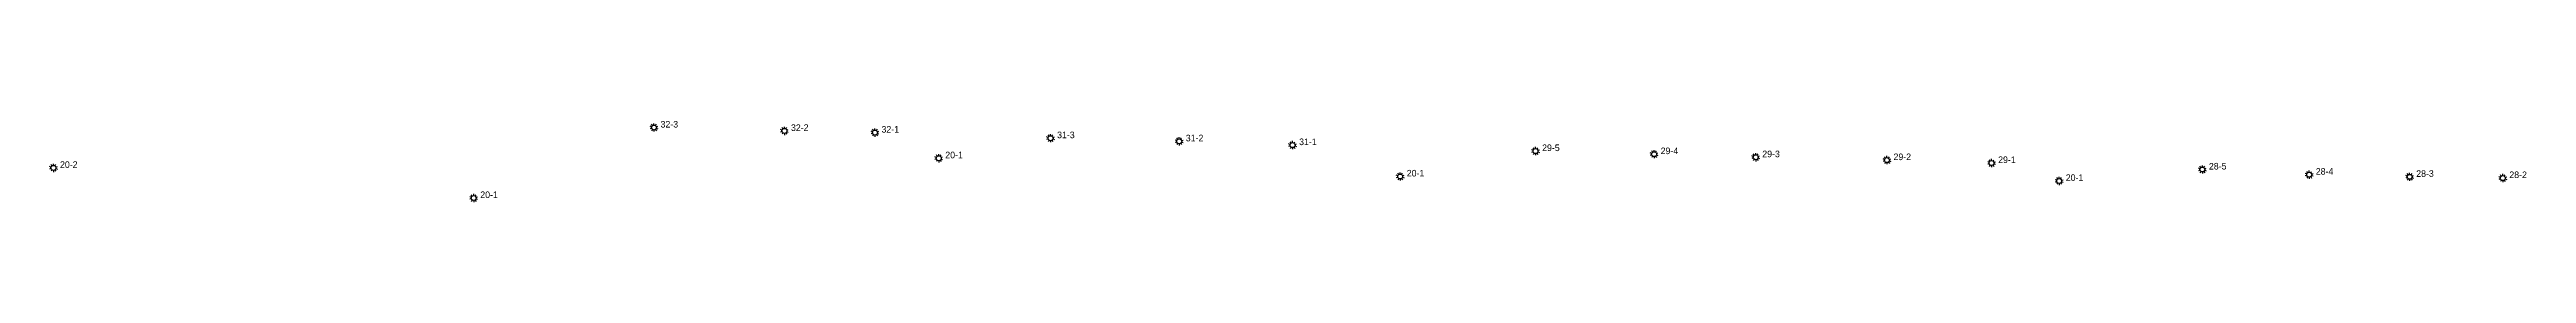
# Model space of a CAD drawing. Extents: x 486468 to 494393, y 5455952 to 5461583.
# Drawn here: x 486936 to 487690, y 5457249 to 5457273 of the extents above; entities that cross this region are included whole.
import ezdxf

# ---------------------------------------------------------------- set-up
doc = ezdxf.new("R2010")
doc.units = 0
doc.layers.add('Level 0', color=7, linetype='Continuous')
doc.layers.add('StreetLightingPoles', color=7, linetype='Continuous')

msp = doc.modelspace()

# ---------------------------------------------------------------- texts
at = {"layer": 'StreetLightingPoles'}
for s, p in [('32-3', (487121.906, 5457271.389)), ('32-2', (487161.631, 5457270.362)), ('32-1', (487189.199, 5457269.848)), ('31-3', (487242.679, 5457268.148)), ('31-2', (487281.863, 5457267.202)), ('31-1', (487316.388, 5457266.052)), ('20-2', (486939.016, 5457259.133)), ('20-1', (487208.63, 5457262.059)), ('29-5', (487390.381, 5457264.241)), ('29-4', (487426.481, 5457263.311)), ('29-3', (487457.438, 5457262.375)), ('29-2', (487497.403, 5457261.496)), ('29-1', (487529.267, 5457260.616)), ('28-5', (487593.453, 5457258.645)), ('20-1', (487349.159, 5457256.526)), ('20-1', (487549.862, 5457255.167)), ('28-4', (487626.004, 5457257.071)), ('28-3', (487656.587, 5457256.415)), ('28-2', (487684.945, 5457256.039)), ('20-1', (487067.008, 5457249.983))]:
    msp.add_text(s, height=2, dxfattribs=at).set_placement(p)

# ---------------------------------------------------------------- blocks, each defined once
blk = doc.blocks.new('Light')
at = {"layer": 'Level 0'}
for p, q in [((-0.71, 0.23), (-1.19, 0.39)), ((-0.44, 0.61), (-0.73, 1.01)), ((0, 0.75), (0, 1.25)), ((0.44, 0.61), (0.73, 1.01)), ((0.71, 0.23), (1.19, 0.39)), ((-0.71, -0.23), (-1.19, -0.39)), ((-0.44, -0.61), (-0.73, -1.01)), ((0, -0.75), (0, -1.25)), ((0.44, -0.61), (0.73, -1.01)), ((0.71, -0.23), (1.19, -0.39))]:
    blk.add_line(p, q, dxfattribs=at)
blk.add_circle((0, 0), 0.75, dxfattribs=at)

# ---------------------------------------------------------------- block references
at = {"layer": 'StreetLightingPoles'}
for p in [(487119.906, 5457271.389), (487159.631, 5457270.362), (487187.199, 5457269.848), (487240.679, 5457268.148), (487279.863, 5457267.202), (486937.016, 5457259.133), (487206.63, 5457262.059), (487314.388, 5457266.052), (487388.381, 5457264.241), (487424.481, 5457263.311), (487455.438, 5457262.375), (487495.403, 5457261.496), (487527.267, 5457260.616), (487347.159, 5457256.526), (487547.862, 5457255.167), (487591.453, 5457258.645), (487624.004, 5457257.071), (487654.587, 5457256.415), (487682.945, 5457256.039), (487065.008, 5457249.983)]:
    msp.add_blockref('Light', p, dxfattribs=at)

msp.set_redraw_order([(e.dxf.handle, doc.entitydb.next_handle()) for e in msp.query("TEXT MTEXT ATTDEF DIMENSION ARC_DIMENSION")])  # texts and dimensions are drawn at this point

doc.saveas('drawing.dxf')
